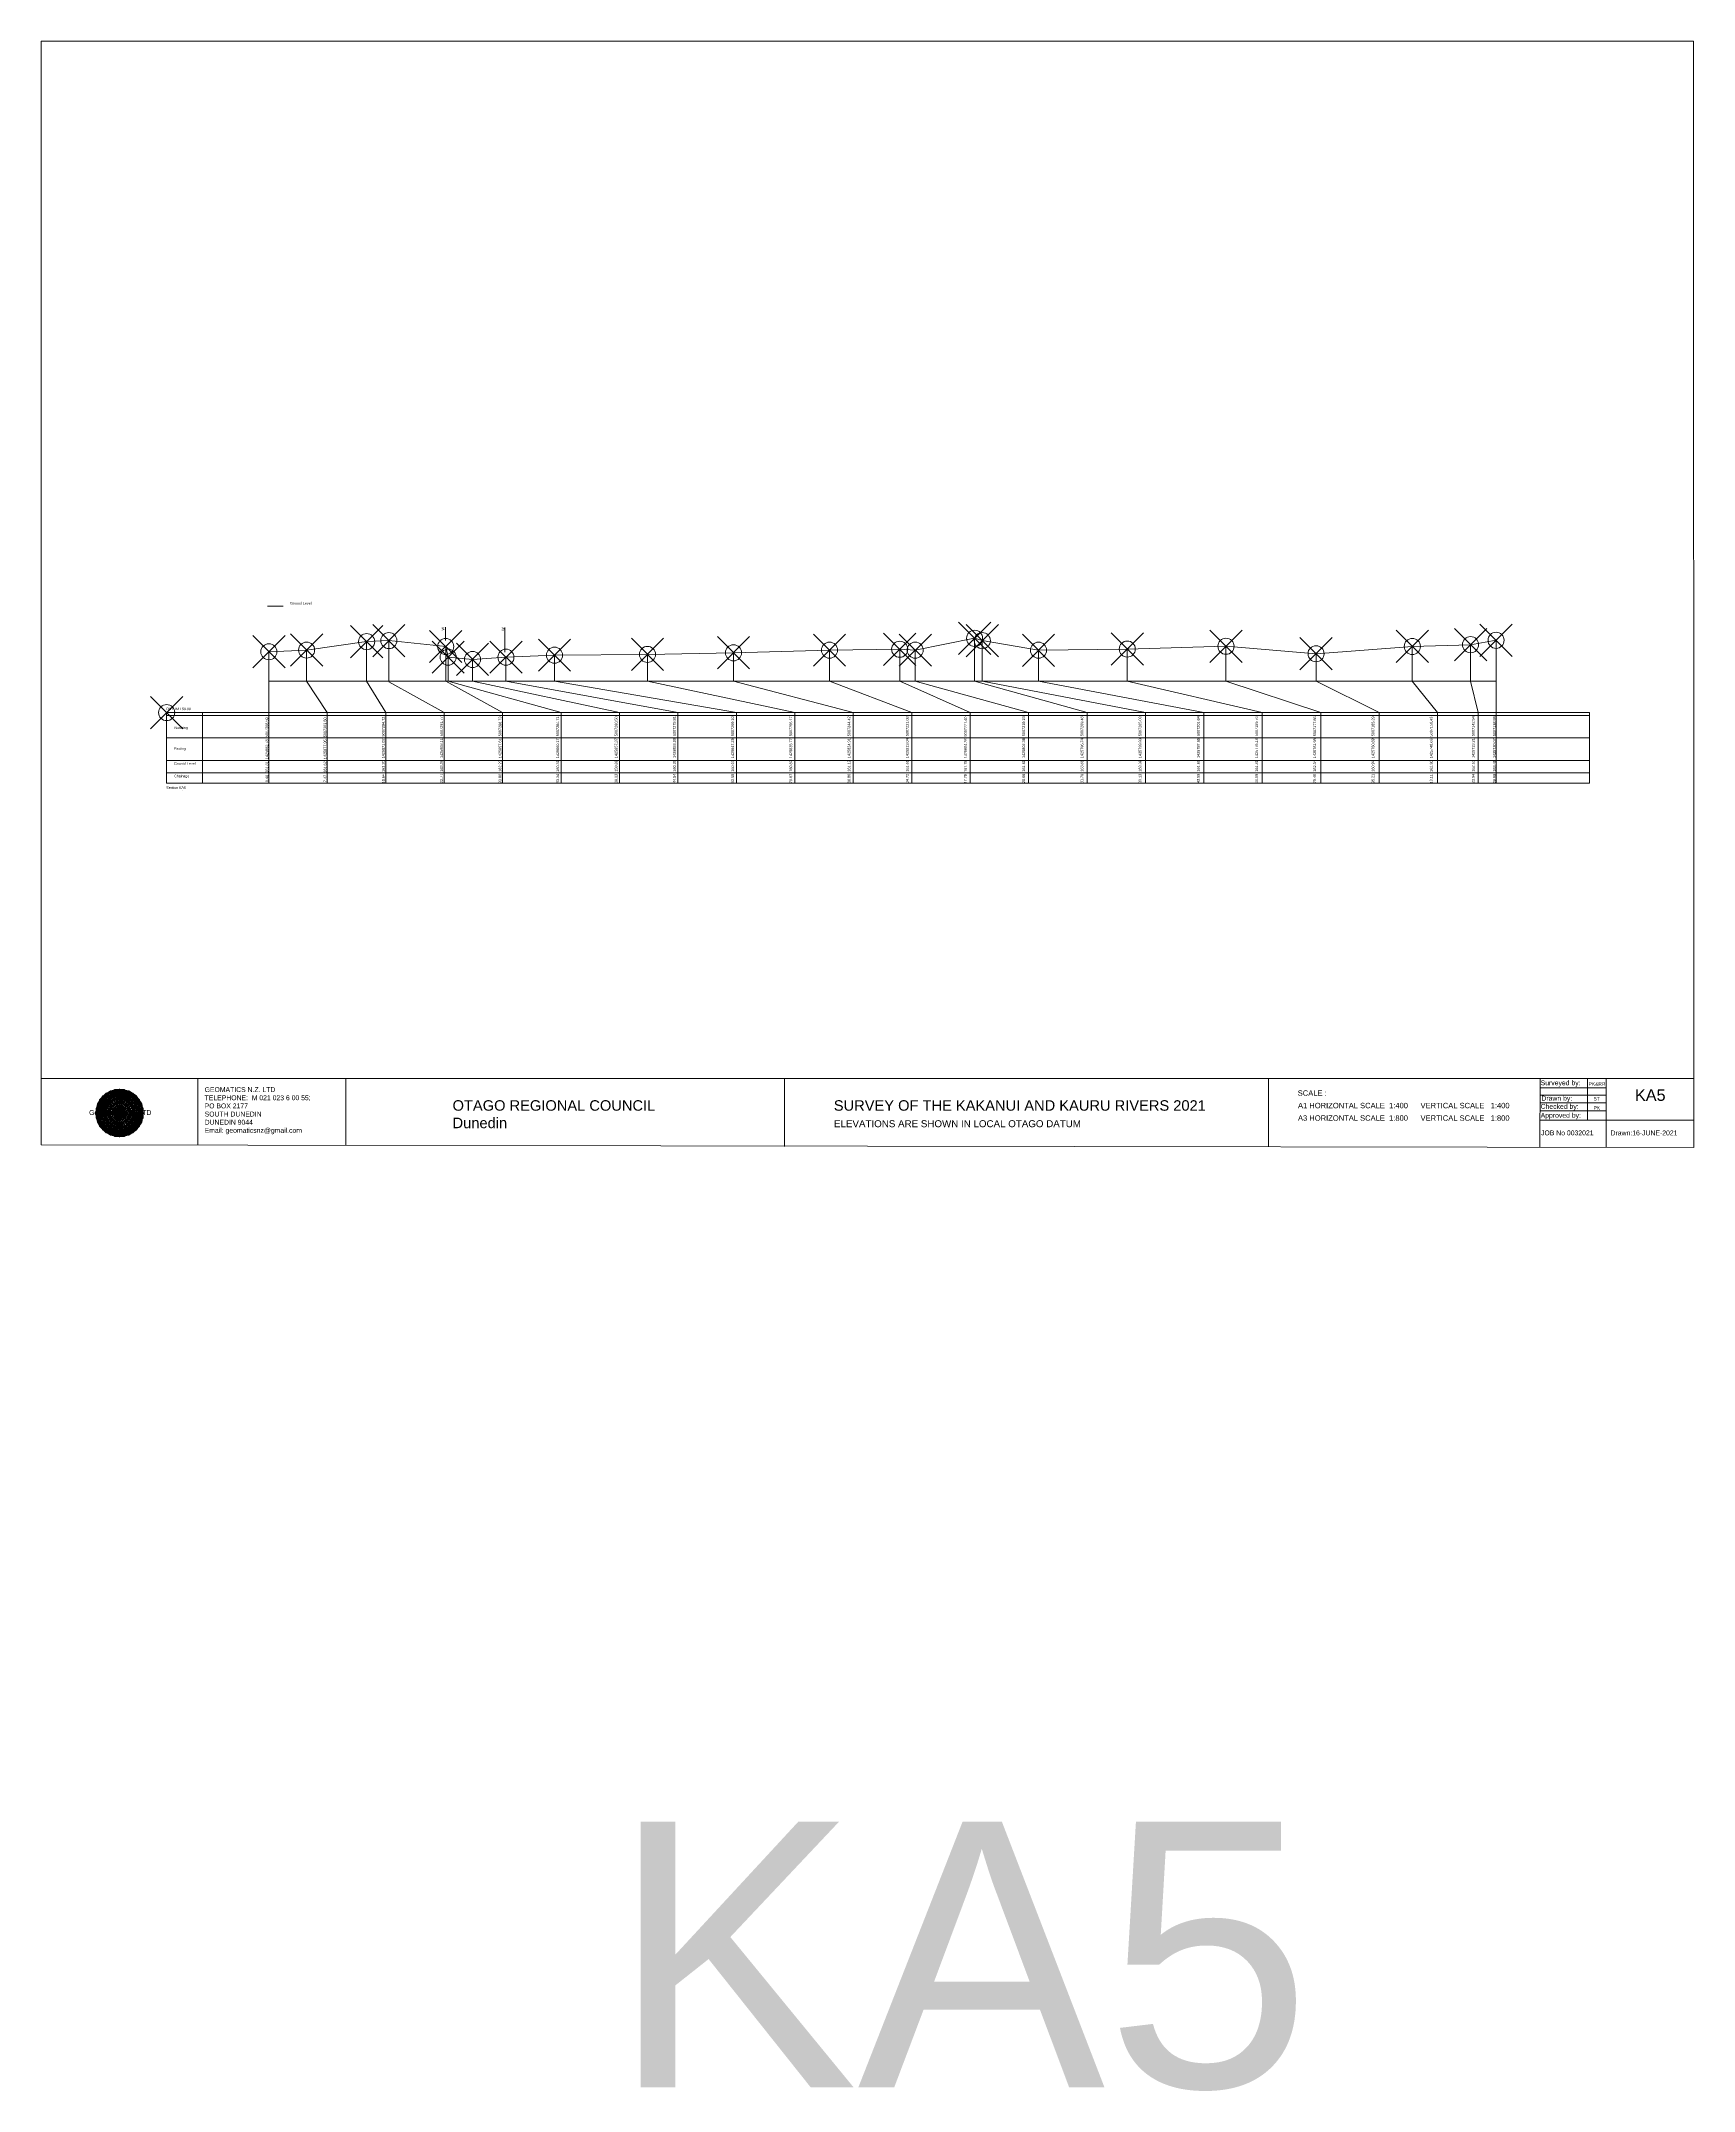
# Model space of a CAD drawing. Header units: millimetres. Extents: x -9362978 to 1075569, y -13754315 to 1425288130.
# Drawn here: x -7591710 to -7284303, y -106415 to 274928 of the extents above; entities that cross this region are included whole.
import ezdxf

# ---------------------------------------------------------------- set-up
doc = ezdxf.new("R2010")
doc.units = ezdxf.units.MM
doc.header["$PDMODE"] = 35
doc.header["$PDSIZE"] = 3000
doc.layers.get('0').update_dxf_attribs({"lineweight": 0})
doc.layers.add('geo', color=7, linetype='Continuous', lineweight=0)
doc.styles.get("Standard").update_dxf_attribs({"font": 'arial.ttf'})

# ---------------------------------------------------------------- blocks, each defined once
blk = doc.blocks.new('Geomatics_Circle_SPT')
at = {"layer": 'geo', "color": 2, "linetype": 'Continuous', "lineweight": 0}
for p, q in [((0, 25.2), (-25.2, 0)), ((-24.7, 4.9), (-4.9, 24.7)), ((-24.7, -4.9), (4.9, 24.7)), ((-9.7, 23.3), (-23.3, 9.6)), ((9.7, 23.3), (-23.3, -9.7)), ((23.3, -9.7), (-9.7, 23.3)), ((-4.9, 24.7), (24.7, -4.9)), ((25.2, 0), (0, 25.2)), ((4.9, 24.7), (24.7, 4.9)), ((23.3, 9.7), (9.7, 23.3)), ((4.9, -24.7), (-24.7, 4.9)), ((-24.7, 0), (0, -24.7)), ((-23.3, 9.7), (9.7, -23.3)), ((-21, 14), (-14, 21)), ((-21, -14), (14, 21)), ((14, -21), (-21, 14)), ((0, 0), (-17.8, 17.8)), ((0, 0), (-17.8, -17.8)), ((-14, 21), (21, -14)), ((21, 14), (-14, -21)), ((-9.7, -23.3), (23.3, 9.7)), ((24.7, 4.9), (-4.9, -24.7)), ((0, 0), (17.8, 17.8)), ((0, 0), (17.8, -17.8)), ((0, -24.8), (25.2, 0)), ((14, 21), (21, 14)), ((17.8, 18.1), (17.8, 18.1)), ((-4.9, -24.7), (-24.7, -4.9)), ((-23.3, -9.7), (-9.7, -23.3)), ((-14, -21), (-21, -14)), ((-17.8, -17.8), (-17.8, -17.8)), ((24.7, -4.9), (4.9, -24.7)), ((9.7, -23.3), (23.3, -9.7)), ((21, -14), (14, -21)), ((18.1, -17.8), (18.1, -17.8)), ((4.9, -24.7), (4.9, -24.7))]:
    blk.add_line(p, q, dxfattribs=at)
at = {"layer": 'geo', "color": 1, "linetype": 'Continuous', "lineweight": 0}
for p, q in [((-25.2, 0), (9.7, 23.3)), ((-25.2, 0), (-9.6, 23.3)), ((-4.9, 24.8), (-24.7, -4.9)), ((4.9, 24.7), (-24.7, 4.9)), ((-23.3, 9.7), (0, 25.2)), ((-23.3, -9.6), (0, 25.2)), ((4.9, 24.8), (-21, -14)), ((-4.9, 24.7), (-21, 14)), ((-17.8, 17.8), (9.7, 23.3)), ((-17.8, 17.8), (-9.6, 23.3)), ((-17.8, -17.8), (9.7, 23.3)), ((-17.8, -17.8), (-9.7, 23.3)), ((4.9, 24.7), (-14, 21)), ((-4.9, 24.7), (-14, -20.9)), ((-9.8, 23.1), (-9.8, 23.1)), ((-9.7, 23.3), (0, 25.2)), ((-9.7, 23.3), (0, -25.2)), ((-9.7, -23.3), (0, 25.2)), ((-9.6, 23.3), (17.8, -17.8)), ((-9.6, 23.3), (25.2, 0)), ((-9.6, 23.3), (17.8, 17.8)), ((0, 0), (-4.9, 24.7)), ((-4.9, 24.7), (-4.9, 24.7)), ((21, -14), (-4.9, 24.7)), ((24.8, 4.9), (-4.9, 24.7)), ((14, 21), (-4.9, 24.7)), ((-0.2, 25.1), (-0.2, 25.1)), ((0, 25.2), (9.7, -23.3)), ((0, 25.2), (23.3, -9.7)), ((0, 25.2), (23.3, 9.7)), ((0, 25.2), (9.7, 23.3)), ((0, 0), (4.9, 24.7)), ((0, -25.2), (9.7, 23.3)), ((21, 14), (4.9, 24.8)), ((14, -21), (4.9, 24.7)), ((24.7, -4.9), (4.9, 24.7)), ((4.9, 24.7), (4.9, 24.7)), ((9.4, 23.3), (9.4, 23.3)), ((9.7, 23.3), (17.8, -17.8)), ((9.7, 23.3), (25.2, 0)), ((9.7, 23.3), (17.8, 17.9)), ((-25.2, 0), (23.3, 9.7)), ((-25.2, 0), (-23.3, 9.7)), ((-23.3, -9.7), (-25.2, 0)), ((-9.6, -23.3), (-25.2, 0)), ((9.7, -23.3), (-25.2, 0)), ((14, 21), (-24.7, -4.9)), ((-14, 21), (-24.7, 4.9)), ((21, 14), (-24.7, 4.9)), ((-21, 14), (-24.7, -4.9)), ((0, 0), (-24.7, 4.9)), ((-24.7, 4.9), (-21, -14)), ((-24.7, 4.9), (-4.9, -24.7)), ((-24.7, 4.9), (14, -21)), ((-24.7, 4.9), (-24.7, 4.9)), ((0, 0), (-24.7, -4.9)), ((-23.3, -9.6), (17.8, 17.8)), ((-23.3, 9.7), (-17.8, 17.9)), ((-23.3, -9.6), (-17.8, 17.9)), ((-23.3, 9.7), (17.8, 17.8)), ((-17.8, -17.8), (-23.3, 9.7)), ((0, -25.2), (-23.3, 9.7)), ((-23.3, 9.7), (17.8, -17.8)), ((-23.3, 9.7), (25.2, 0)), ((-23.3, 9.4), (-23.3, 9.4)), ((-23.3, -9.7), (25.2, 0)), ((14, 21), (-21, 14)), ((-14, 21), (-21, -14)), ((0, 0), (-21, 14)), ((-21, 14), (-14, -21)), ((-21, 14), (4.9, -24.7)), ((-21, 14), (-21, 14)), ((24.7, 4.9), (-21, 14)), ((0, 0), (-21, -14)), ((-17.9, 17.6), (-17.9, 17.6)), ((-9.7, -23.3), (-17.8, 17.8)), ((-17.8, 17.8), (9.7, -23.3)), ((-17.8, 17.8), (23.3, -9.6)), ((-17.8, 17.8), (23.3, 9.7)), ((-17.8, -17.8), (23.3, 9.7)), ((0, 0), (-14, 21)), ((-14, 21), (-4.9, -24.7)), ((-14, 21), (-14, 21)), ((24.7, -4.9), (-14, 21)), ((21, 14), (-14, 21)), ((-14, -21), (24.7, 4.9)), ((0, 0), (-14, -21)), ((-9.6, -23.3), (17.8, 17.9)), ((25.2, 0), (-9.6, -23.3)), ((-4.9, -24.7), (21, 14)), ((0, 0), (-4.9, -24.7)), ((0, 0), (14, 21)), ((0, 0), (21, 14)), ((23.3, 9.7), (0, -25.2)), ((0, 0), (24.8, 4.9)), ((0, 0), (4.9, -24.7)), ((0, 0), (14, -21)), ((0, 0), (21, -14)), ((0, 0), (24.8, -4.9)), ((4.9, -24.7), (14, 21)), ((4.9, -24.7), (24.7, 4.9)), ((17.8, 17.8), (9.7, -23.3)), ((25.2, 0), (9.7, -23.3)), ((21, -14), (14, 21)), ((24.7, 4.9), (14, 21)), ((14, 21), (14, 21)), ((14, -21), (21, 14)), ((17.6, 17.9), (17.6, 17.9)), ((17.8, 17.8), (23.3, -9.7)), ((17.8, 17.8), (23.3, 9.7)), ((23.3, 9.7), (17.8, -17.8)), ((24.7, -4.9), (21, 14)), ((21, 14), (21, 14)), ((21, -14), (24.7, 4.9)), ((23.1, 9.8), (23.1, 9.8)), ((23.3, 9.7), (25.2, 0)), ((25.2, 0), (23.3, -9.6)), ((24.7, 4.9), (24.7, 4.9)), ((25.1, 0.2), (25.1, 0.2)), ((-25.2, 0), (23.3, -9.7)), ((-25.1, -0.2), (-25.1, -0.2)), ((-24.7, -4.9), (-24.7, -4.9)), ((-24.7, -4.9), (-14, -21)), ((-24.7, -4.9), (4.9, -24.7)), ((-24.7, -4.9), (21, -14)), ((-17.8, -17.8), (-23.3, -9.7)), ((0, -25.2), (-23.3, -9.6)), ((17.8, -17.8), (-23.3, -9.6)), ((-23.1, -9.8), (-23.1, -9.8)), ((-21, -14), (24.7, -4.9)), ((-21, -14), (-21, -14)), ((-21, -14), (-4.9, -24.7)), ((-21, -14), (14, -21)), ((23.3, -9.7), (-17.8, -17.8)), ((-9.6, -23.3), (-17.8, -17.8)), ((9.7, -23.3), (-17.8, -17.8)), ((-17.6, -17.9), (-17.6, -17.9)), ((-14, -21), (21, -14)), ((-14, -21), (-14, -21)), ((-14, -21), (4.9, -24.7)), ((17.8, -17.8), (-9.7, -23.3)), ((-4.9, -24.7), (24.7, -4.9)), ((-4.9, -24.7), (14, -21)), ((23.3, -9.6), (0, -25.2)), ((4.9, -24.7), (21, -14)), ((17.8, -17.8), (9.7, -23.3)), ((14, -21), (24.7, -4.9)), ((14, -21), (14, -21)), ((23.3, -9.6), (17.8, -17.8)), ((17.9, -17.6), (17.9, -17.6)), ((21, -14), (21, -14)), ((23.3, -9.4), (23.3, -9.4)), ((24.7, -4.9), (24.7, -4.9)), ((0, -25.2), (-9.7, -23.3)), ((-9.4, -23.3), (-9.4, -23.3)), ((-4.9, -24.7), (-4.9, -24.7)), ((9.7, -23.3), (0, -25.2)), ((0.2, -25.1), (0.2, -25.1)), ((4.9, -24.7), (4.9, -24.7)), ((9.8, -23.1), (9.8, -23.1))]:
    blk.add_line(p, q, dxfattribs=at)
at = {"layer": 'geo', "color": 114, "linetype": 'Continuous', "lineweight": 0}
for p, q in [((9.7, 23.3), (-23.3, 9.7)), ((-20.9, 14), (4.9, 24.7)), ((0, 25.2), (-17.8, 17.8)), ((-14, 21), (-4.9, 24.7)), ((0, 0), (-9.7, 23.3)), ((-4.9, 24.7), (14, -21)), ((17.8, -17.8), (0, 25.2)), ((0, 0), (9.7, 23.3)), ((4.9, 24.7), (21, -14)), ((23.3, -9.7), (9.7, 23.3)), ((17.9, 17.8), (-25.2, 0)), ((-24.7, 4.9), (14, 21)), ((-24.7, -4.9), (21, 14)), ((-14, -21), (-24.7, 4.9)), ((0, 0), (-23.3, 9.7)), ((-23.3, 9.7), (-9.7, -23.3)), ((0, 0), (-23.3, -9.7)), ((-4.9, -24.7), (-21, 14)), ((24.8, 4.9), (-20.9, -14)), ((-17.8, 17.8), (0, -25.2)), ((4.9, -24.7), (-14, 21)), ((0, 0), (-9.7, -23.3)), ((0, 0), (23.3, 9.7)), ((0, 0), (9.7, -23.3)), ((0, 0), (23.3, -9.7)), ((14, 21), (24.7, -4.9)), ((25.2, 0), (17.8, 17.8)), ((21, 14), (24.7, 4.9)), ((-25.2, 0), (-17.8, -17.8)), ((-21, -14), (-24.7, -4.9)), ((-17.8, -17.8), (25.2, 0)), ((24.8, -4.9), (-14, -21)), ((-9.6, -23.3), (23.3, -9.7)), ((21, -14), (-4.9, -24.8)), ((0, -25.2), (17.9, -17.8)), ((14, -21), (4.9, -24.8))]:
    blk.add_line(p, q, dxfattribs=at)
at = {"layer": 'geo', "color": 250, "linetype": 'Continuous', "lineweight": 0}
for p, q in [((-9.7, 23.3), (9.7, 23.3)), ((-9.7, -23.3), (-9.7, 23.3)), ((-4.9, 24.7), (4.9, 24.7)), ((-4.9, 24.7), (-4.9, -24.7)), ((0, 0), (0, 25.2)), ((4.9, 24.7), (4.9, -24.7)), ((9.7, -23.3), (9.7, 23.3)), ((0, 0), (-25.2, 0)), ((24.7, 4.9), (-24.7, 4.9)), ((-24.7, 4.9), (-24.7, -4.9)), ((-23.3, 9.7), (23.3, 9.7)), ((-23.3, 9.7), (-23.3, 9.7)), ((-23.3, -9.7), (-23.3, 9.7)), ((21, 14), (-21, 14)), ((-21, 14), (-21, -14)), ((-17.8, 17.8), (17.8, 17.8)), ((-17.8, -17.8), (-17.8, 17.8)), ((-14, 21), (-14, 21)), ((14, 21), (-14, 21)), ((-14, 20.9), (-14, -21)), ((0, 0), (0, -25.2)), ((0, 0), (25.2, 0)), ((14, 21), (14, -21)), ((17.8, -17.8), (17.8, 17.8)), ((21, 14), (21, 14)), ((21, -14), (21, 14)), ((23.3, 9.7), (23.3, -9.7)), ((24.7, 4.9), (24.7, 4.9)), ((24.7, -4.9), (24.7, 4.9)), ((-24.7, -4.9), (24.7, -4.9)), ((23.3, -9.7), (-23.3, -9.7)), ((-21, -14), (21, -14)), ((17.8, -17.8), (-17.8, -17.8)), ((-14, -21), (14, -21)), ((9.7, -23.3), (-9.7, -23.3)), ((-4.9, -24.7), (4.9, -24.7))]:
    blk.add_line(p, q, dxfattribs=at)
blk = doc.blocks.new('GeomaticsNZ TITLE BLOCK')
at = {"color": 7, "linetype": 'Continuous', "lineweight": 0}
for p, q in [((0, 94.9), (0, 1579.2)), ((0, 1579.2), (2363.4, 1579.2)), ((2363.4, 1579.2), (2364, 94.9)), ((2364, 94.9), (0, 94.9)), ((0, 94.9), (0, 0)), ((15.9, 94.9), (2364, 94.9)), ((224.3, 95.2), (224.3, -0.3)), ((2364, 94.9), (382.6, 94.9)), ((435.8, 95.2), (435.8, -0.7)), ((1063.4, 94.9), (1063.4, -2.4)), ((1755.4, 94.9), (1755.4, -2.6)), ((2143.9, 94.9), (2143.7, -3)), ((2211.5, 94.9), (2211.5, 36.1)), ((2238.6, 94.8), (2238.6, -3.2)), ((2364, -3.5), (2364, 94.9)), ((2143.6, 60.4), (2238.6, 60.4)), ((2143.9, 81.9), (2238.6, 81.7)), ((2143.9, 71), (2238.6, 71)), ((2143.8, 48.6), (2238.6, 48.6)), ((2143.8, 35.4), (2364, 35.3)), ((0, 0), (2364, -3.5))]:
    blk.add_line(p, q, dxfattribs=at)
at = {"color": 7, "linetype": 'Continuous', "lineweight": 0, "xscale": 1.36, "yscale": 1.36, "zscale": 1.36}
blk.add_blockref('Geomatics_Circle_SPT', (112.4, 45.7), dxfattribs=at)
at = {"color": 7, "linetype": 'Continuous', "lineweight": 0}
for s, p in [('PK&RR', (2213.2, 84.8)), ('ST', (2220.3, 63.6)), ('PK', (2220.4, 50.6))]:
    blk.add_text(s, height=5, dxfattribs=at).set_placement(p)
at = {"color": 7, "linetype": 'Continuous', "lineweight": 0, "attachment_point": 1}
for s, width, heights, insert, char_height in [('{\\C256;Surveyed by:}', 3535.727, [0], (2144.7, 92.4), 7), ('{\\C256;GEOMATICS N.Z. LTD                   \\PTELEPHONE:  M 021 023 6 00 55;\\PPO BOX 2177\\PSOUTH DUNEDIN\\PDUNEDIN 9044\\PEmail: geomaticsnz@gmail.com}', 3535.727, [94.7], (234, 82.7), 7), ('{\\C256;OTAGO REGIONAL COUNCIL\\PDunedin}', 3535.727, [0], (588.6, 64), 15), ('{\\C256;SURVEY OF THE KAKANUI AND KAURU RIVERS 2021}', 3535.727, [0], (1133.8, 64), 15), ('{\\C256;Checked by:}', 3535.727, [0], (2144.7, 58.6), 7), ('{\\C256;Drawn by:}', 3535.727, [0], (2145.8, 70.4), 7), ('{\\C256;Geomatics N.Z. LTD                   }', 125.079, [15.8], (68.8, 49.9), 7), ('{\\C256;ELEVATIONS ARE SHOWN IN LOCAL OTAGO DATUM}', 3535.727, [0], (1134.1, 35.4), 10), ('{\\C256;Approved by:}', 3535.727, [0], (2144.7, 45.9), 7), ('{\\C256;JOB No 0032021}', 3535.727, [0], (2145.3, 20.8), 7), ('{\\C256;Drawn:16-JUNE-2021}', 3535.727, [0], (2244.7, 20.7), 7)]:
    blk.add_mtext_dynamic_manual_height_columns(s, width=width, gutter_width=159, heights=heights, dxfattribs=dict(at, insert=insert, char_height=char_height))

msp = doc.modelspace()

# ---------------------------------------------------------------- linework, layer by layer
at = {"color": 1, "linetype": 'Continuous', "lineweight": 0, "transparency": 33554687}
msp.add_line((-7549574, 169799), (-7546668, 169799), dxfattribs=at)
at = {"color": 7, "linetype": 'Continuous', "lineweight": 0}
for p, q in [((-7516512, 163382), (-7516512, 165870)), ((-7505474, 161240), (-7505474, 165837))]:
    msp.add_line(p, q, dxfattribs=at)
at = {"color": 7, "linetype": 'Continuous', "lineweight": 0, "transparency": 33554687}
for p, q in [((-7549330, 161313), (-7549330, 136847)), ((-7542318, 161623), (-7542318, 155848)), ((-7531154, 163203), (-7531154, 155848)), ((-7527019, 163393), (-7527019, 155848)), ((-7516449, 162290), (-7516449, 155848)), ((-7515993, 160310), (-7515993, 155848)), ((-7505250, 160303), (-7505250, 155848)), ((-7496216, 160673), (-7496216, 155848)), ((-7478925, 160823), (-7478925, 155848)), ((-7462926, 161122), (-7462926, 155848)), ((-7445070, 161623), (-7445070, 155848)), ((-7432015, 161782), (-7432015, 155848)), ((-7429131, 161612), (-7429131, 155848)), ((-7418092, 163812), (-7418092, 155848)), ((-7416657, 163382), (-7416657, 155848)), ((-7406201, 161602), (-7406201, 155848)), ((-7389699, 161812), (-7389699, 155848)), ((-7371339, 162341), (-7371339, 155848)), ((-7354580, 160941), (-7354580, 155848)), ((-7336684, 162301), (-7336684, 155848)), ((-7325856, 162631), (-7325856, 155848)), ((-7511459, 159883), (-7511459, 155848)), ((-7549330, 155848), (-7321109, 155848)), ((-7542318, 155848), (-7538463, 150000)), ((-7531154, 155848), (-7527595, 150000)), ((-7527019, 155708), (-7516727, 150000)), ((-7516449, 155848), (-7505859, 150000)), ((-7515993, 155848), (-7494992, 150000)), ((-7511459, 155848), (-7484124, 150000)), ((-7505250, 155848), (-7473256, 150000)), ((-7496216, 155848), (-7462389, 150000)), ((-7478925, 155848), (-7451521, 150000)), ((-7462926, 155848), (-7440653, 150000)), ((-7445070, 155848), (-7429786, 150000)), ((-7432015, 155848), (-7418918, 150000)), ((-7429131, 155848), (-7408050, 150000)), ((-7418092, 155848), (-7397183, 150000)), ((-7416657, 155848), (-7386315, 150000)), ((-7406201, 155848), (-7375447, 150000)), ((-7389699, 155848), (-7364580, 150000)), ((-7371339, 155848), (-7353712, 150000)), ((-7354580, 155848), (-7342844, 150000)), ((-7336684, 155848), (-7331977, 150000)), ((-7325856, 155848), (-7324465, 150000)), ((-7564133, 150000), (-7568342, 149998)), ((-7568342, 149998), (-7568342, 136847)), ((-7568342, 149437), (-7303762, 149437)), ((-7564133, 150000), (-7303762, 150000)), ((-7561707, 150000), (-7561707, 136847)), ((-7549330, 150000), (-7549330, 136847)), ((-7538463, 150000), (-7538463, 136847)), ((-7527595, 150000), (-7527595, 136847)), ((-7516727, 150000), (-7516727, 136847)), ((-7505859, 150000), (-7505859, 136847)), ((-7494992, 150000), (-7494992, 136847)), ((-7484124, 150000), (-7484124, 136847)), ((-7473256, 150000), (-7473256, 136847)), ((-7462389, 150000), (-7462389, 136847)), ((-7451521, 150000), (-7451521, 136847)), ((-7440653, 150000), (-7440653, 136847)), ((-7429786, 150000), (-7429786, 136847)), ((-7418918, 150000), (-7418918, 136847)), ((-7408050, 150000), (-7408050, 136847)), ((-7397183, 150000), (-7397183, 136847)), ((-7386315, 150000), (-7386315, 136847)), ((-7375447, 150000), (-7375447, 136847)), ((-7364580, 150000), (-7364580, 136847)), ((-7353712, 150000), (-7353712, 136847)), ((-7342844, 150000), (-7342844, 136847)), ((-7331977, 150000), (-7331977, 136847)), ((-7324465, 150000), (-7324465, 136847)), ((-7303762, 150000), (-7303762, 136847)), ((-7568342, 145329), (-7303762, 145329)), ((-7568342, 141113), (-7303762, 141113)), ((-7568342, 138799), (-7303762, 138799)), ((-7568342, 136847), (-7303762, 136847)), ((-7565332, 135551), (-7565332, 135551))]:
    msp.add_line(p, q, dxfattribs=at)
at = {"color": 1, "linetype": 'Continuous', "lineweight": 0, "transparency": 33554687}
msp.add_lwpolyline([(-7549330, 161313), (-7542318, 161623), (-7531154, 163203), (-7527019, 163393), (-7516449, 162290), (-7515993, 160310), (-7511459, 159883), (-7505250, 160303), (-7496216, 160673), (-7478925, 160823), (-7462926, 161122), (-7445070, 161612), (-7432015, 161782), (-7429131, 161612), (-7418092, 163812), (-7416657, 163382), (-7406201, 161602), (-7389699, 161812), (-7371339, 162341), (-7354580, 160941), (-7336684, 162301), (-7325856, 162631), (-7321109, 163451)], dxfattribs=at)
at = {"color": 7, "linetype": 'Continuous', "lineweight": 0, "transparency": 33554687}
msp.add_lwpolyline([(-7321109, 163451), (-7321109, 155848), (-7321109, 136847)], dxfattribs=at)
for p in [(-7549330, 161313), (-7542318, 161623), (-7531154, 163203), (-7527019, 163393), (-7516449, 162290), (-7462926, 161122), (-7445070, 161612), (-7432015, 161782), (-7429131, 161612), (-7418092, 163812), (-7416657, 163382), (-7406201, 161602), (-7389699, 161812), (-7371339, 162341), (-7336684, 162301), (-7325856, 162631), (-7321109, 163451), (-7515993, 160310), (-7511459, 159883), (-7505250, 160303), (-7496216, 160673), (-7478925, 160823), (-7354580, 160941)]:
    msp.add_point(p, dxfattribs=at)
at = {"color": 7, "linetype": 'Continuous', "lineweight": 0}
msp.add_point((-7568342, 150000), dxfattribs=at)

# ---------------------------------------------------------------- block references
at = {"color": 7, "linetype": 'Continuous', "lineweight": 0, "xscale": 130.037656131007, "yscale": 130.037656131007, "zscale": 130.037656131007}
msp.add_blockref('GeomaticsNZ TITLE BLOCK', (-7591710, 69568), dxfattribs=at)

# ---------------------------------------------------------------- texts
at = {"color": 7, "linetype": 'Continuous', "lineweight": 0, "transparency": 33554687}
for s, height, p in [('Ground Level', 473.07, (-7545382, 170105)), ('DATUM 150.00', 473.07, (-7568409, 150454)), ('Northing', 473.1, (-7566898, 146932)), ('Easting', 473.1, (-7566967, 143073)), ('Ground Level', 473.07, (-7566950, 140283)), ('Chainage', 473.1, (-7566948, 137959)), ('Section KA5', 473.07, (-7568409, 135802))]:
    msp.add_text(s, height=height, dxfattribs=at).set_placement(p)
at = {"color": 7, "linetype": 'Continuous', "lineweight": 0}
for s, p in [(' 0.46  161.31  1425882.78  5007308.59', (-7549459, 136866)), (' 7.47  161.62  1425877.95  5007303.50', (-7538632, 136862)), ('18.64  163.20  1425871.02  5007294.72', (-7527805, 136819)), ('22.77  163.39  1425868.11  5007291.77', (-7516978, 136875)), ('33.80  162.29  1425857.61  5007286.73', (-7506093, 136847)), ('38.33  159.88  1425857.37  5007280.50', (-7484498, 136866)), ('44.54  160.30  1425853.30  5007275.81', (-7473672, 136886)), ('53.58  160.67  1425847.25  5007269.10', (-7462845, 136866)), ('70.87  160.82  1425835.77  5007256.17', (-7452018, 136862)), ('86.86  161.12  1425824.91  5007244.42', (-7441192, 136867)), ('04.72  161.61  1425813.04  5007231.08', (-7430365, 136866)), ('17.78  161.78  1425804.28  5007221.40', (-7419538, 136819)), ('20.66  161.61  1425802.38  5007219.23', (-7408712, 136875)), ('31.70  163.81  1425796.74  5007209.48', (-7397885, 136866)), ('33.13  163.38  1425799.83  5007205.03', (-7387059, 136866)), ('43.59  161.60  1425787.65  5007201.64', (-7376232, 136886)), ('60.09  161.81  1425776.18  5007189.76', (-7365405, 136869)), ('78.45  162.34  1425761.98  5007177.86', (-7354579, 136862)), ('95.21  160.94  1425750.89  5007165.29', (-7343752, 136866)), ('13.11  162.30  1425740.63  5007150.43', (-7332926, 136819)), ('23.94  162.63  1425733.21  5007142.54', (-7325104, 136875)), ('28.68  163.45  1425730.07  5007138.98', (-7321165, 136875))]:
    msp.add_text(s, height=500, rotation=90, dxfattribs=at).set_placement(p)
at = {"color": 7, "linetype": 'Continuous', "lineweight": 0, "transparency": 33554687}
msp.add_text('33.34  160.31  1425860.17  5007284.71', height=500, rotation=90, dxfattribs=at).set_placement((-7495358, 136847))
at = {"color": 7, "linetype": 'Continuous', "lineweight": 0}
for s, height, p in [('A1 HORIZONTAL SCALE  1:400      VERTICAL SCALE   1:400 ', 1005.54, (-7357947, 76396)), ('SCALE :  ', 1005.5, (-7357994, 78720)), ('KA5', 2154.7, (-7295278, 77772)), ('A3 HORIZONTAL SCALE  1:800      VERTICAL SCALE   1:800', 1005.54, (-7357947, 74073)), ('KA5', 49394.5, (-7485850, -105714))]:
    msp.add_text(s, height=height, dxfattribs=at).set_placement(p)
at = {"color": 7, "linetype": 'Continuous', "lineweight": 0, "char_height": 500, "attachment_point": 1, "rotation": 90}
for insert in [(-7517183, 165285), (-7506049, 165205)]:
    msp.add_mtext_dynamic_manual_height_columns('W', width=4277.93, gutter_width=12.5, heights=[0], dxfattribs=dict(at, insert=insert))

doc.saveas('drawing.dxf')
